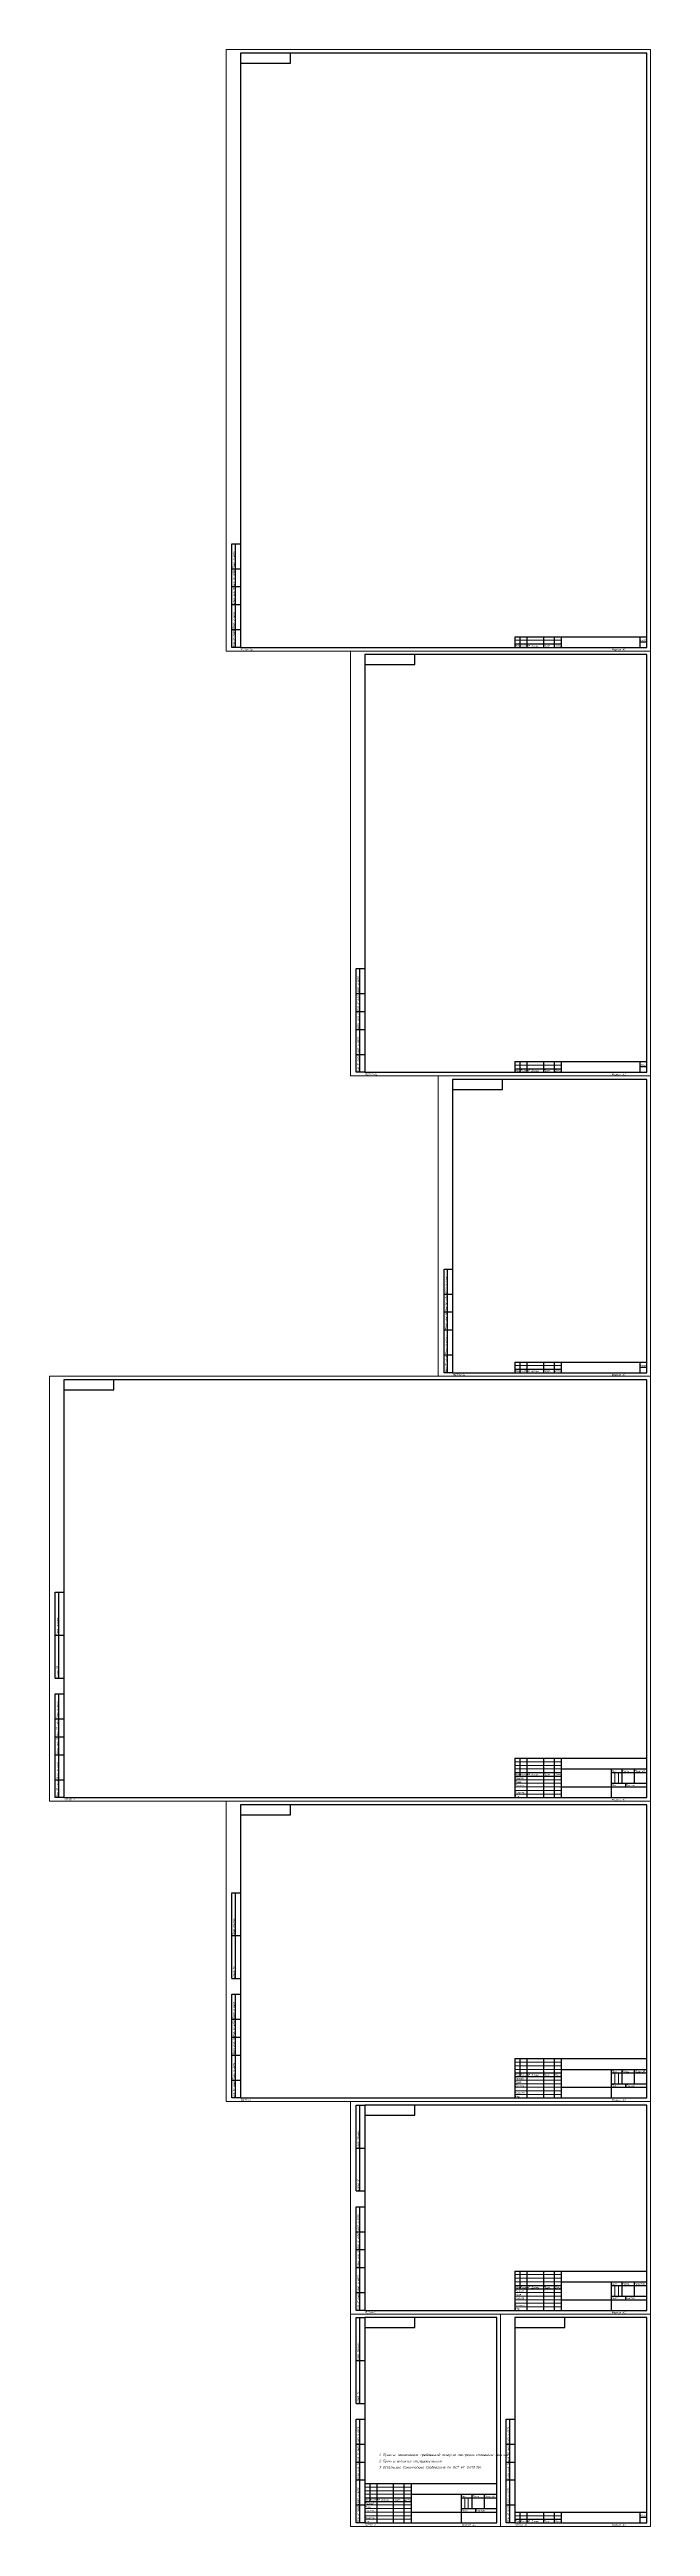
# Model space of a CAD drawing. Header units: millimetres. Extents: x 193 to 5157, y -4069 to 285.
# Drawn here: x 193 to 1034, y -3178 to 285 of the extents above; entities that cross this region are included whole.
import ezdxf
from ezdxf.enums import TextEntityAlignment as Align

# ---------------------------------------------------------------- set-up
doc = ezdxf.new("R2010")
doc.units = ezdxf.units.MM
doc.layers.add('4', color=4, linetype='Continuous', lineweight=15)
doc.layers.add('рамка', color=253, linetype='Continuous', lineweight=5)
doc.layers.add('Привязки', color=2, linetype='Continuous', lineweight=0, plot=False)
doc.styles.add('текст', font='isocpeui.ttf')

# ---------------------------------------------------------------- blocks, each defined once
blk = doc.blocks.new('*U66')
for p, q in [((8, 232), (8, 292)), ((8, 292), (20, 292)), ((13, 232), (13, 292)), ((20, 278), (90, 278)), ((90, 292), (90, 292)), ((90, 292), (90, 292)), ((90, 278), (90, 292)), ((90, 292), (90, 292)), ((90, 292), (90, 292)), ((90, 292), (90, 292)), ((8, 232), (20, 232)), ((8, 172), (8, 232)), ((13, 172), (13, 232)), ((8, 172), (20, 172)), ((8, 115), (8, 150)), ((8, 150), (20, 150)), ((13, 115), (13, 150)), ((8, 90), (8, 115)), ((8, 115), (20, 115)), ((13, 90), (13, 115)), ((8, 65), (8, 90)), ((8, 90), (20, 90)), ((13, 65), (13, 90)), ((8, 30), (8, 65)), ((8, 65), (20, 65)), ((13, 30), (13, 65)), ((20, 60), (205, 60)), ((20, 60), (20, 5)), ((20, 40), (85, 40)), ((20, 35), (85, 35)), ((27, 60), (27, 35)), ((37, 60), (37, 5)), ((60, 60), (60, 5)), ((75, 60), (75, 5)), ((85, 60), (85, 5)), ((85, 45), (205, 45)), ((155, 45), (155, 20)), ((155, 40), (205, 40)), ((170, 45), (170, 25)), ((187, 45), (187, 25)), ((205, 60), (205, 60)), ((205, 60), (205, 60)), ((8, 5), (8, 30)), ((8, 30), (20, 30)), ((20, 5), (8, 5)), ((13, 5), (13, 30)), ((85, 20), (205, 20)), ((155, 25), (205, 25)), ((155, 20), (155, 5)), ((175, 25), (175, 20))]:
    blk.add_line(p, q)
blk.add_lwpolyline([(20, 5), (205, 5), (205, 292), (20, 292)], close=True)
at = {"layer": '4'}
for p, q in [((20, 55), (85, 55)), ((20, 50), (85, 50)), ((20, 45), (85, 45)), ((160, 40), (160, 25)), ((165, 40), (165, 25)), ((20, 30), (85, 30)), ((20, 25), (85, 25)), ((20, 20), (85, 20)), ((20, 15), (85, 15)), ((20, 10), (85, 10))]:
    blk.add_line(p, q, dxfattribs=at)
at = {"layer": 'Привязки'}
blk.add_lwpolyline([(0, 0), (210, 0), (210, 297), (0, 297)], close=True, dxfattribs=at)
at = {"layer": 'рамка'}
blk.add_lwpolyline([(0, 297), (210, 297), (210, 0), (0, 0)], close=True, dxfattribs=at)
at = {"style": 'текст'}
for s, p in [('Перв. примен.', (12, 232.5)), ('Справ. №', (12, 172.5)), ('Подп. и дата', (12, 115.5)), ('Инв. № дубл.', (12, 90.5)), ('Взам. инв. №', (12, 65.5)), ('Подп. и дата', (12, 30.5)), ('Инв. № подл.', (12, 5.5))]:
    blk.add_text(s, height=2.5, rotation=90, dxfattribs=at).set_placement(p)
for s, height, p in [('Изм.', 2.5, (20.5, 36)), ('Лист', 2.5, (27.5, 36)), ('№ Докум.', 2.5, (37.5, 36)), ('Подп.', 2.5, (60.5, 36)), ('Дата', 2.5, (75.5, 36)), ('Лит.', 2.5, (155.5, 41)), ('Масса', 2.5, (170.5, 41)), ('Масштаб', 2.5, (187.5, 41)), ('Ф2.104-1а.', 0.005, (20, 5)), ('Утв.', 2.5, (20.5, 6)), ('Разраб.', 2.5, (20.5, 31)), ('Пров.', 2.5, (20.5, 26)), ('Н.контр.', 2.5, (20.5, 11)), ('Ф2.104-1.', 2.5, (20.5, 1)), ('Т.контр.', 2.5, (20.5, 21)), ('Лист', 2.5, (155.5, 21)), ('Формат', 2.5, (155.5, 1)), ('А4', 2.5, (170.5, 1)), ('Листов', 2.5, (175.5, 21)), ('А3', 0.0125, (209.8, 0)), ('А2', 0.00833, (209.9, 0)), ('А1', 0.00625, (209.9, 0)), ('А0', 0.005, (209.9, 0))]:
    blk.add_text(s, height=height, dxfattribs=at).set_placement(p)
for tag, p, height, rotation in [('ОБОЗНАЧЕНИЕ-ВЕРХ', (85, 286), 3.5, 180), ('ПРИМЕНЯЕМОСТЬ', (19, 232.5), 2.5, 90), ('СПРАВ№', (19, 172.5), 2.5, 90), ('ДАТАУЧЁТАДУБЛ', (19, 115.5), 2.5, 90), ('ИНВ№ДУБЛ', (19, 90.5), 2.5, 90), ('ВЗАМИНВ№', (19, 65.5), 2.5, 90), ('ДАТАУЧЁТА', (19, 30.5), 2.5, 90), ('ИНВ№ПОДЛ', (19, 5.5), 2.5, 90)]:
    blk.add_attdef(tag, p, '', height=height, rotation=rotation, dxfattribs=at)
for tag, p, height in [('27', (90, 292), 0.00000522), ('28', (90, 292), 0.00000522), ('29', (90, 292), 0.00000522), ('ИЗМ4', (20.5, 56), 2.5), ('ИЗМ3', (20.5, 51), 2.5), ('ИЗМ2', (20.5, 46), 2.5), ('ИЗМ1', (20.5, 41), 2.5), ('ЛИСТИЗМ4', (27.5, 56), 2.5), ('ЛИСТИЗМ3', (27.5, 51), 2.5), ('ЛИСТИЗМ2', (27.5, 46), 2.5), ('ЛИСТИЗМ1', (27.5, 41), 2.5), ('№ДОКУМИЗМ4', (37.5, 56), 2.5), ('№ДОКУМИЗМ3', (37.5, 51), 2.5), ('№ДОКУМИЗМ2', (37.5, 46), 2.5), ('№ДОКУМИЗМ1', (37.5, 41), 2.5), ('ПОДПИЗМ4', (60.5, 56), 2.5), ('ПОДПИЗМ3', (60.5, 51), 2.5), ('ПОДПИЗМ2', (60.5, 46), 2.5), ('ПОДПИЗМ1', (60.5, 41), 2.5), ('ДАТАИЗМ4', (75.5, 56), 2.5), ('ДАТАИЗМ3', (75.5, 51), 2.5), ('ДАТАИЗМ2', (75.5, 46), 2.5), ('ДАТАИЗМ1', (75.5, 41), 2.5), ('ОБОЗНАЧЕНИЕ', (90, 51), 5), ('10', (20.5, 16), 2.5), ('УТВ', (37.5, 6), 2.5), ('РАЗРАБ', (37.5, 31), 2.5), ('ПРОВ', (37.5, 26), 2.5), ('НКОНТР', (37.5, 11), 2.5), ('11', (37.5, 16), 2.5), ('ТКОНТР', (37.5, 21), 2.5), ('12', (60.5, 16), 2.5), ('ДАТАРАЗРАБ', (75.5, 31), 2.5), ('ДАТАПРОВ', (75.5, 26), 2.5), ('ДАТАТКОНТР', (75.5, 21), 2.5), ('ДАТАНКОНТР', (75.5, 11), 2.5), ('ДАТАУТВ', (75.5, 6), 2.5), ('13', (75.5, 16), 2.5), ('ЛИСТОВ', (190.5, 21), 2.5)]:
    blk.add_attdef(tag, p, '', height=height, dxfattribs=at)
for tag, height, p in [('НАИМЕНОВАНИЕ1', 5, (120, 36)), ('НАИМЕНОВАНИЕ2', 3.5, (120, 31)), ('НАИМЕНОВАНИЕ3', 3.5, (120, 26)), ('НАИМЕНОВАНИЕ4', 2.5, (120, 21)), ('МАТЕРИАЛ2', 2.5, (120, 11)), ('МАТЕРИАЛ3', 2.5, (120, 6)), ('МАТЕРИАЛ1', 2.5, (120, 16)), ('ПРЕДПРИЯТИЕ', 3.5, (180, 11)), ('ЛИСТ', 2.5, (170.5, 21)), ('МАССА', 3.5, (178.5, 31)), ('МАСШТАБ', 3.5, (196, 31))]:
    blk.add_attdef(tag, text='', height=height, dxfattribs=at).set_placement(p, align=Align.CENTER)
blk.add_attdef('30', text='', height=0.0000625, dxfattribs=at).set_placement((205, 60), align=Align.MIDDLE)
for tag, p in [('ЛИТЕРА', (157.5, 31)), ('ЛИТЕРА2', (162.5, 31)), ('ЛИТЕРА3', (167.5, 31))]:
    blk.add_attdef(tag, text='', height=2.5, dxfattribs=at).set_placement(p, align=Align.RIGHT)
for tag, p in [('ИНДЕКС', (157.5, 31)), ('ИНДЕКС2', (162.5, 31)), ('ИНДЕКС3', (167.5, 31))]:
    blk.add_attdef(tag, text='', height=2.5, dxfattribs=at).set_placement(p, align=Align.TOP_LEFT)
blk = doc.blocks.new('*U65')
for p, q in [((8, 232), (8, 292)), ((8, 292), (20, 292)), ((13, 232), (13, 292)), ((20, 278), (90, 278)), ((90, 292), (90, 292)), ((90, 292), (90, 292)), ((90, 278), (90, 292)), ((90, 292), (90, 292)), ((90, 292), (90, 292)), ((90, 292), (90, 292)), ((8, 232), (20, 232)), ((8, 172), (8, 232)), ((13, 172), (13, 232)), ((8, 172), (20, 172)), ((8, 115), (8, 150)), ((8, 150), (20, 150)), ((13, 115), (13, 150)), ((8, 90), (8, 115)), ((8, 115), (20, 115)), ((13, 90), (13, 115)), ((8, 65), (8, 90)), ((8, 90), (20, 90)), ((13, 65), (13, 90)), ((8, 30), (8, 65)), ((8, 65), (20, 65)), ((13, 30), (13, 65)), ((230, 60), (415, 60)), ((230, 60), (230, 5)), ((230, 40), (295, 40)), ((230, 35), (295, 35)), ((237, 60), (237, 35)), ((247, 60), (247, 5)), ((270, 60), (270, 5)), ((285, 60), (285, 5)), ((295, 60), (295, 5)), ((295, 45), (415, 45)), ((365, 45), (365, 20)), ((365, 40), (415, 40)), ((380, 45), (380, 25)), ((397, 45), (397, 25)), ((415, 60), (415, 60)), ((415, 60), (415, 60)), ((8, 5), (8, 30)), ((8, 30), (20, 30)), ((20, 5), (8, 5)), ((13, 5), (13, 30)), ((295, 20), (415, 20)), ((365, 25), (415, 25)), ((365, 20), (365, 5)), ((385, 25), (385, 20))]:
    blk.add_line(p, q)
blk.add_lwpolyline([(20, 5), (415, 5), (415, 292), (20, 292)], close=True)
at = {"layer": '4'}
for p, q in [((230, 55), (295, 55)), ((230, 50), (295, 50)), ((230, 45), (295, 45)), ((370, 40), (370, 25)), ((375, 40), (375, 25)), ((230, 30), (295, 30)), ((230, 25), (295, 25)), ((230, 20), (295, 20)), ((230, 15), (295, 15)), ((230, 10), (295, 10))]:
    blk.add_line(p, q, dxfattribs=at)
at = {"layer": 'Привязки'}
blk.add_lwpolyline([(0, 0), (420, 0), (420, 297), (0, 297)], close=True, dxfattribs=at)
at = {"layer": 'рамка'}
blk.add_lwpolyline([(0, 297), (420, 297), (420, 0), (0, 0)], close=True, dxfattribs=at)
at = {"style": 'текст'}
for s, p in [('Перв. примен.', (12, 232.5)), ('Справ. №', (12, 172.5)), ('Подп. и дата', (12, 115.5)), ('Инв. № дубл.', (12, 90.5)), ('Взам. инв. №', (12, 65.5)), ('Подп. и дата', (12, 30.5)), ('Инв. № подл.', (12, 5.5))]:
    blk.add_text(s, height=2.5, rotation=90, dxfattribs=at).set_placement(p)
for s, height, p in [('Изм.', 2.5, (230.5, 36)), ('Лист', 2.5, (237.5, 36)), ('№ Докум.', 2.5, (247.5, 36)), ('Подп.', 2.5, (270.5, 36)), ('Дата', 2.5, (285.5, 36)), ('Лит.', 2.5, (365.5, 41)), ('Масса', 2.5, (380.5, 41)), ('Масштаб', 2.5, (397.5, 41)), ('Ф2.104-1а.', 0.005, (20, 5)), ('Ф2.104-1.', 2.5, (20.5, 1)), ('Утв.', 2.5, (230.5, 6)), ('Разраб.', 2.5, (230.5, 31)), ('Пров.', 2.5, (230.5, 26)), ('Н.контр.', 2.5, (230.5, 11)), ('Т.контр.', 2.5, (230.5, 21)), ('Лист', 2.5, (365.5, 21)), ('Формат', 2.5, (365.5, 1)), ('А3', 2.5, (380.5, 1)), ('Листов', 2.5, (385.5, 21)), ('А4', 0.025, (419.6, 0)), ('А2', 0.00833, (419.9, 0)), ('А1', 0.00625, (419.9, 0)), ('А0', 0.005, (419.9, 0))]:
    blk.add_text(s, height=height, dxfattribs=at).set_placement(p)
for tag, p, height, rotation in [('ОБОЗНАЧЕНИЕ-ВЕРХ', (85, 286), 3.5, 180), ('ПРИМЕНЯЕМОСТЬ', (19, 232.5), 2.5, 90), ('СПРАВ№', (19, 172.5), 2.5, 90), ('ДАТАУЧЁТАДУБЛ', (19, 115.5), 2.5, 90), ('ИНВ№ДУБЛ', (19, 90.5), 2.5, 90), ('ВЗАМИНВ№', (19, 65.5), 2.5, 90), ('ДАТАУЧЁТА', (19, 30.5), 2.5, 90), ('ИНВ№ПОДЛ', (19, 5.5), 2.5, 90)]:
    blk.add_attdef(tag, p, '', height=height, rotation=rotation, dxfattribs=at)
for tag, p, height in [('27', (90, 292), 0.00000522), ('28', (90, 292), 0.00000522), ('29', (90, 292), 0.00000522), ('ИЗМ4', (230.5, 56), 2.5), ('ИЗМ3', (230.5, 51), 2.5), ('ИЗМ2', (230.5, 46), 2.5), ('ИЗМ1', (230.5, 41), 2.5), ('ЛИСТИЗМ4', (237.5, 56), 2.5), ('ЛИСТИЗМ3', (237.5, 51), 2.5), ('ЛИСТИЗМ2', (237.5, 46), 2.5), ('ЛИСТИЗМ1', (237.5, 41), 2.5), ('№ДОКУМИЗМ4', (247.5, 56), 2.5), ('№ДОКУМИЗМ3', (247.5, 51), 2.5), ('№ДОКУМИЗМ2', (247.5, 46), 2.5), ('№ДОКУМИЗМ1', (247.5, 41), 2.5), ('ПОДПИЗМ4', (270.5, 56), 2.5), ('ПОДПИЗМ3', (270.5, 51), 2.5), ('ПОДПИЗМ2', (270.5, 46), 2.5), ('ПОДПИЗМ1', (270.5, 41), 2.5), ('ДАТАИЗМ4', (285.5, 56), 2.5), ('ДАТАИЗМ3', (285.5, 51), 2.5), ('ДАТАИЗМ2', (285.5, 46), 2.5), ('ДАТАИЗМ1', (285.5, 41), 2.5), ('ОБОЗНАЧЕНИЕ', (300, 51), 5), ('10', (230.5, 16), 2.5), ('УТВ', (247.5, 6), 2.5), ('РАЗРАБ', (247.5, 31), 2.5), ('ПРОВ', (247.5, 26), 2.5), ('НКОНТР', (247.5, 11), 2.5), ('11', (247.5, 16), 2.5), ('ТКОНТР', (247.5, 21), 2.5), ('12', (270.5, 16), 2.5), ('ДАТАРАЗРАБ', (285.5, 31), 2.5), ('ДАТАПРОВ', (285.5, 26), 2.5), ('ДАТАТКОНТР', (285.5, 21), 2.5), ('ДАТАНКОНТР', (285.5, 11), 2.5), ('ДАТАУТВ', (285.5, 6), 2.5), ('13', (285.5, 16), 2.5), ('ЛИСТОВ', (400.5, 21), 2.5)]:
    blk.add_attdef(tag, p, '', height=height, dxfattribs=at)
for tag, height, p in [('НАИМЕНОВАНИЕ1', 5, (330, 36)), ('НАИМЕНОВАНИЕ2', 3.5, (330, 31)), ('НАИМЕНОВАНИЕ3', 3.5, (330, 26)), ('НАИМЕНОВАНИЕ4', 2.5, (330, 21)), ('МАТЕРИАЛ2', 2.5, (330, 11)), ('МАТЕРИАЛ3', 2.5, (330, 6)), ('МАТЕРИАЛ1', 2.5, (330, 16)), ('ПРЕДПРИЯТИЕ', 3.5, (390, 11)), ('ЛИСТ', 2.5, (380.5, 21)), ('МАССА', 3.5, (388.5, 31)), ('МАСШТАБ', 3.5, (406, 31))]:
    blk.add_attdef(tag, text='', height=height, dxfattribs=at).set_placement(p, align=Align.CENTER)
blk.add_attdef('30', text='', height=0.0000625, dxfattribs=at).set_placement((415, 60), align=Align.MIDDLE)
for tag, p in [('ЛИТЕРА', (367.5, 31)), ('ЛИТЕРА2', (372.5, 31)), ('ЛИТЕРА3', (377.5, 31))]:
    blk.add_attdef(tag, text='', height=2.5, dxfattribs=at).set_placement(p, align=Align.RIGHT)
for tag, p in [('ИНДЕКС', (367.5, 31)), ('ИНДЕКС2', (372.5, 31)), ('ИНДЕКС3', (377.5, 31))]:
    blk.add_attdef(tag, text='', height=2.5, dxfattribs=at).set_placement(p, align=Align.TOP_LEFT)
blk = doc.blocks.new('*U64')
for p, q in [((20, 401), (90, 401)), ((90, 415), (90, 415)), ((90, 415), (90, 415)), ((90, 401), (90, 415)), ((90, 415), (90, 415)), ((90, 415), (90, 415)), ((90, 415), (90, 415)), ((8, 232), (8, 292)), ((8, 292), (20, 292)), ((13, 232), (13, 292)), ((8, 232), (20, 232)), ((8, 172), (8, 232)), ((13, 172), (13, 232)), ((8, 172), (20, 172)), ((8, 115), (8, 150)), ((8, 150), (20, 150)), ((13, 115), (13, 150)), ((8, 90), (8, 115)), ((8, 115), (20, 115)), ((13, 90), (13, 115)), ((8, 65), (8, 90)), ((8, 90), (20, 90)), ((13, 65), (13, 90)), ((8, 30), (8, 65)), ((8, 65), (20, 65)), ((13, 30), (13, 65)), ((404, 60), (589, 60)), ((404, 60), (404, 5)), ((404, 40), (469, 40)), ((404, 35), (469, 35)), ((411, 60), (411, 35)), ((421, 60), (421, 5)), ((444, 60), (444, 5)), ((459, 60), (459, 5)), ((469, 60), (469, 5)), ((469, 45), (589, 45)), ((539, 45), (539, 20)), ((539, 40), (589, 40)), ((554, 45), (554, 25)), ((571, 45), (571, 25)), ((589, 60), (589, 60)), ((589, 60), (589, 60)), ((8, 5), (8, 30)), ((8, 30), (20, 30)), ((20, 5), (8, 5)), ((13, 5), (13, 30)), ((469, 20), (589, 20)), ((539, 25), (589, 25)), ((539, 20), (539, 5)), ((559, 25), (559, 20))]:
    blk.add_line(p, q)
blk.add_lwpolyline([(20, 5), (589, 5), (589, 415), (20, 415)], close=True)
at = {"layer": '4'}
for p, q in [((404, 55), (469, 55)), ((404, 50), (469, 50)), ((404, 45), (469, 45)), ((544, 40), (544, 25)), ((549, 40), (549, 25)), ((404, 30), (469, 30)), ((404, 25), (469, 25)), ((404, 20), (469, 20)), ((404, 15), (469, 15)), ((404, 10), (469, 10))]:
    blk.add_line(p, q, dxfattribs=at)
at = {"layer": 'Привязки'}
blk.add_lwpolyline([(0, 0), (594, 0), (594, 420), (0, 420)], close=True, dxfattribs=at)
at = {"layer": 'рамка'}
blk.add_lwpolyline([(0, 420), (594, 420), (594, 0), (0, 0)], close=True, dxfattribs=at)
at = {"style": 'текст'}
for s, p in [('Перв. примен.', (12, 232.5)), ('Справ. №', (12, 172.5)), ('Подп. и дата', (12, 115.5)), ('Инв. № дубл.', (12, 90.5)), ('Взам. инв. №', (12, 65.5)), ('Подп. и дата', (12, 30.5)), ('Инв. № подл.', (12, 5.5))]:
    blk.add_text(s, height=2.5, rotation=90, dxfattribs=at).set_placement(p)
for s, height, p in [('Изм.', 2.5, (404.5, 36)), ('Лист', 2.5, (411.5, 36)), ('№ Докум.', 2.5, (421.5, 36)), ('Подп.', 2.5, (444.5, 36)), ('Дата', 2.5, (459.5, 36)), ('Лит.', 2.5, (539.5, 41)), ('Масса', 2.5, (554.5, 41)), ('Масштаб', 2.5, (571.5, 41)), ('Ф2.104-1а.', 0.005, (20, 5)), ('Ф2.104-1.', 2.5, (20.5, 1)), ('Утв.', 2.5, (404.5, 6)), ('Разраб.', 2.5, (404.5, 31)), ('Пров.', 2.5, (404.5, 26)), ('Н.контр.', 2.5, (404.5, 11)), ('Т.контр.', 2.5, (404.5, 21)), ('Лист', 2.5, (539.5, 21)), ('Формат', 2.5, (539.5, 1)), ('А2', 2.5, (554.5, 1)), ('Листов', 2.5, (559.5, 21)), ('А4', 0.025, (593.6, 0)), ('А3', 0.0125, (593.8, 0)), ('А1', 0.00625, (593.9, 0)), ('А0', 0.005, (593.9, 0))]:
    blk.add_text(s, height=height, dxfattribs=at).set_placement(p)
for tag, p, height, rotation in [('ОБОЗНАЧЕНИЕ-ВЕРХ', (85, 409), 3.5, 180), ('ПРИМЕНЯЕМОСТЬ', (19, 232.5), 2.5, 90), ('СПРАВ№', (19, 172.5), 2.5, 90), ('ДАТАУЧЁТАДУБЛ', (19, 115.5), 2.5, 90), ('ИНВ№ДУБЛ', (19, 90.5), 2.5, 90), ('ВЗАМИНВ№', (19, 65.5), 2.5, 90), ('ДАТАУЧЁТА', (19, 30.5), 2.5, 90), ('ИНВ№ПОДЛ', (19, 5.5), 2.5, 90)]:
    blk.add_attdef(tag, p, '', height=height, rotation=rotation, dxfattribs=at)
for tag, p, height in [('27', (90, 415), 0.00000522), ('28', (90, 415), 0.00000522), ('29', (90, 415), 0.00000522), ('ИЗМ4', (404.5, 56), 2.5), ('ИЗМ3', (404.5, 51), 2.5), ('ИЗМ2', (404.5, 46), 2.5), ('ИЗМ1', (404.5, 41), 2.5), ('ЛИСТИЗМ4', (411.5, 56), 2.5), ('ЛИСТИЗМ3', (411.5, 51), 2.5), ('ЛИСТИЗМ2', (411.5, 46), 2.5), ('ЛИСТИЗМ1', (411.5, 41), 2.5), ('№ДОКУМИЗМ4', (421.5, 56), 2.5), ('№ДОКУМИЗМ3', (421.5, 51), 2.5), ('№ДОКУМИЗМ2', (421.5, 46), 2.5), ('№ДОКУМИЗМ1', (421.5, 41), 2.5), ('ПОДПИЗМ4', (444.5, 56), 2.5), ('ПОДПИЗМ3', (444.5, 51), 2.5), ('ПОДПИЗМ2', (444.5, 46), 2.5), ('ПОДПИЗМ1', (444.5, 41), 2.5), ('ДАТАИЗМ4', (459.5, 56), 2.5), ('ДАТАИЗМ3', (459.5, 51), 2.5), ('ДАТАИЗМ2', (459.5, 46), 2.5), ('ДАТАИЗМ1', (459.5, 41), 2.5), ('ОБОЗНАЧЕНИЕ', (474, 51), 5), ('10', (404.5, 16), 2.5), ('УТВ', (421.5, 6), 2.5), ('РАЗРАБ', (421.5, 31), 2.5), ('ПРОВ', (421.5, 26), 2.5), ('НКОНТР', (421.5, 11), 2.5), ('11', (421.5, 16), 2.5), ('ТКОНТР', (421.5, 21), 2.5), ('12', (444.5, 16), 2.5), ('ДАТАРАЗРАБ', (459.5, 31), 2.5), ('ДАТАПРОВ', (459.5, 26), 2.5), ('ДАТАТКОНТР', (459.5, 21), 2.5), ('ДАТАНКОНТР', (459.5, 11), 2.5), ('ДАТАУТВ', (459.5, 6), 2.5), ('13', (459.5, 16), 2.5), ('ЛИСТОВ', (574.5, 21), 2.5)]:
    blk.add_attdef(tag, p, '', height=height, dxfattribs=at)
for tag, height, p in [('НАИМЕНОВАНИЕ1', 5, (504, 36)), ('НАИМЕНОВАНИЕ2', 3.5, (504, 31)), ('НАИМЕНОВАНИЕ3', 3.5, (504, 26)), ('НАИМЕНОВАНИЕ4', 2.5, (504, 21)), ('МАТЕРИАЛ2', 2.5, (504, 11)), ('МАТЕРИАЛ3', 2.5, (504, 6)), ('МАТЕРИАЛ1', 2.5, (504, 16)), ('ПРЕДПРИЯТИЕ', 3.5, (564, 11)), ('ЛИСТ', 2.5, (554.5, 21)), ('МАССА', 3.5, (562.5, 31)), ('МАСШТАБ', 3.5, (580, 31))]:
    blk.add_attdef(tag, text='', height=height, dxfattribs=at).set_placement(p, align=Align.CENTER)
blk.add_attdef('30', text='', height=0.0000625, dxfattribs=at).set_placement((589, 60), align=Align.MIDDLE)
for tag, p in [('ЛИТЕРА', (541.5, 31)), ('ЛИТЕРА2', (546.5, 31)), ('ЛИТЕРА3', (551.5, 31))]:
    blk.add_attdef(tag, text='', height=2.5, dxfattribs=at).set_placement(p, align=Align.RIGHT)
for tag, p in [('ИНДЕКС', (541.5, 31)), ('ИНДЕКС2', (546.5, 31)), ('ИНДЕКС3', (551.5, 31))]:
    blk.add_attdef(tag, text='', height=2.5, dxfattribs=at).set_placement(p, align=Align.TOP_LEFT)
blk = doc.blocks.new('*U63')
for p, q in [((90, 589), (90, 589)), ((90, 589), (90, 589)), ((90, 575), (90, 589)), ((90, 589), (90, 589)), ((90, 589), (90, 589)), ((90, 589), (90, 589)), ((20, 575), (90, 575)), ((8, 232), (8, 292)), ((8, 292), (20, 292)), ((13, 232), (13, 292)), ((8, 232), (20, 232)), ((8, 172), (8, 232)), ((13, 172), (13, 232)), ((8, 172), (20, 172)), ((8, 115), (8, 150)), ((8, 150), (20, 150)), ((13, 115), (13, 150)), ((8, 90), (8, 115)), ((8, 115), (20, 115)), ((13, 90), (13, 115)), ((8, 65), (8, 90)), ((8, 90), (20, 90)), ((13, 65), (13, 90)), ((8, 30), (8, 65)), ((8, 65), (20, 65)), ((13, 30), (13, 65)), ((651, 60), (836, 60)), ((651, 60), (651, 5)), ((651, 40), (716, 40)), ((651, 35), (716, 35)), ((658, 60), (658, 35)), ((668, 60), (668, 5)), ((691, 60), (691, 5)), ((706, 60), (706, 5)), ((716, 60), (716, 5)), ((716, 45), (836, 45)), ((786, 45), (786, 20)), ((786, 40), (836, 40)), ((801, 45), (801, 25)), ((818, 45), (818, 25)), ((836, 60), (836, 60)), ((836, 60), (836, 60)), ((8, 5), (8, 30)), ((8, 30), (20, 30)), ((20, 5), (8, 5)), ((13, 5), (13, 30)), ((716, 20), (836, 20)), ((786, 25), (836, 25)), ((786, 20), (786, 5)), ((806, 25), (806, 20))]:
    blk.add_line(p, q)
blk.add_lwpolyline([(20, 5), (836, 5), (836, 589), (20, 589)], close=True)
at = {"layer": '4'}
for p, q in [((651, 55), (716, 55)), ((651, 50), (716, 50)), ((651, 45), (716, 45)), ((791, 40), (791, 25)), ((796, 40), (796, 25)), ((651, 30), (716, 30)), ((651, 25), (716, 25)), ((651, 20), (716, 20)), ((651, 15), (716, 15)), ((651, 10), (716, 10))]:
    blk.add_line(p, q, dxfattribs=at)
at = {"layer": 'Привязки'}
blk.add_lwpolyline([(0, 0), (841, 0), (841, 594), (0, 594)], close=True, dxfattribs=at)
at = {"layer": 'рамка'}
blk.add_lwpolyline([(0, 594), (841, 594), (841, 0), (0, 0)], close=True, dxfattribs=at)
at = {"style": 'текст'}
for s, p in [('Перв. примен.', (12, 232.5)), ('Справ. №', (12, 172.5)), ('Подп. и дата', (12, 115.5)), ('Инв. № дубл.', (12, 90.5)), ('Взам. инв. №', (12, 65.5)), ('Подп. и дата', (12, 30.5)), ('Инв. № подл.', (12, 5.5))]:
    blk.add_text(s, height=2.5, rotation=90, dxfattribs=at).set_placement(p)
for s, height, p in [('Изм.', 2.5, (651.5, 36)), ('Лист', 2.5, (658.5, 36)), ('№ Докум.', 2.5, (668.5, 36)), ('Подп.', 2.5, (691.5, 36)), ('Дата', 2.5, (706.5, 36)), ('Лит.', 2.5, (786.5, 41)), ('Масса', 2.5, (801.5, 41)), ('Масштаб', 2.5, (818.5, 41)), ('Ф2.104-1а.', 0.005, (20, 5)), ('Ф2.104-1.', 2.5, (20.5, 1)), ('Утв.', 2.5, (651.5, 6)), ('Разраб.', 2.5, (651.5, 31)), ('Пров.', 2.5, (651.5, 26)), ('Н.контр.', 2.5, (651.5, 11)), ('Т.контр.', 2.5, (651.5, 21)), ('Лист', 2.5, (786.5, 21)), ('Формат', 2.5, (786.5, 1)), ('А1', 2.5, (801.5, 1)), ('Листов', 2.5, (806.5, 21)), ('А4', 0.025, (840.6, 0)), ('А3', 0.0125, (840.8, 0)), ('А2', 0.00833, (840.9, 0)), ('А0', 0.005, (840.9, 0))]:
    blk.add_text(s, height=height, dxfattribs=at).set_placement(p)
for tag, p, height in [('27', (90, 589), 0.00000522), ('28', (90, 589), 0.00000522), ('29', (90, 589), 0.00000522), ('ИЗМ4', (651.5, 56), 2.5), ('ИЗМ3', (651.5, 51), 2.5), ('ИЗМ2', (651.5, 46), 2.5), ('ИЗМ1', (651.5, 41), 2.5), ('ЛИСТИЗМ4', (658.5, 56), 2.5), ('ЛИСТИЗМ3', (658.5, 51), 2.5), ('ЛИСТИЗМ2', (658.5, 46), 2.5), ('ЛИСТИЗМ1', (658.5, 41), 2.5), ('№ДОКУМИЗМ4', (668.5, 56), 2.5), ('№ДОКУМИЗМ3', (668.5, 51), 2.5), ('№ДОКУМИЗМ2', (668.5, 46), 2.5), ('№ДОКУМИЗМ1', (668.5, 41), 2.5), ('ПОДПИЗМ4', (691.5, 56), 2.5), ('ПОДПИЗМ3', (691.5, 51), 2.5), ('ПОДПИЗМ2', (691.5, 46), 2.5), ('ПОДПИЗМ1', (691.5, 41), 2.5), ('ДАТАИЗМ4', (706.5, 56), 2.5), ('ДАТАИЗМ3', (706.5, 51), 2.5), ('ДАТАИЗМ2', (706.5, 46), 2.5), ('ДАТАИЗМ1', (706.5, 41), 2.5), ('ОБОЗНАЧЕНИЕ', (721, 51), 5), ('10', (651.5, 16), 2.5), ('УТВ', (668.5, 6), 2.5), ('РАЗРАБ', (668.5, 31), 2.5), ('ПРОВ', (668.5, 26), 2.5), ('НКОНТР', (668.5, 11), 2.5), ('11', (668.5, 16), 2.5), ('ТКОНТР', (668.5, 21), 2.5), ('12', (691.5, 16), 2.5), ('ДАТАРАЗРАБ', (706.5, 31), 2.5), ('ДАТАПРОВ', (706.5, 26), 2.5), ('ДАТАТКОНТР', (706.5, 21), 2.5), ('ДАТАНКОНТР', (706.5, 11), 2.5), ('ДАТАУТВ', (706.5, 6), 2.5), ('13', (706.5, 16), 2.5), ('ЛИСТОВ', (821.5, 21), 2.5)]:
    blk.add_attdef(tag, p, '', height=height, dxfattribs=at)
for tag, p, height, rotation in [('ОБОЗНАЧЕНИЕ-ВЕРХ', (85, 583), 3.5, 180), ('ПРИМЕНЯЕМОСТЬ', (19, 232.5), 2.5, 90), ('СПРАВ№', (19, 172.5), 2.5, 90), ('ДАТАУЧЁТАДУБЛ', (19, 115.5), 2.5, 90), ('ИНВ№ДУБЛ', (19, 90.5), 2.5, 90), ('ВЗАМИНВ№', (19, 65.5), 2.5, 90), ('ДАТАУЧЁТА', (19, 30.5), 2.5, 90), ('ИНВ№ПОДЛ', (19, 5.5), 2.5, 90)]:
    blk.add_attdef(tag, p, '', height=height, rotation=rotation, dxfattribs=at)
for tag, height, p in [('НАИМЕНОВАНИЕ1', 5, (751, 36)), ('НАИМЕНОВАНИЕ2', 3.5, (751, 31)), ('НАИМЕНОВАНИЕ3', 3.5, (751, 26)), ('НАИМЕНОВАНИЕ4', 2.5, (751, 21)), ('МАТЕРИАЛ2', 2.5, (751, 11)), ('МАТЕРИАЛ3', 2.5, (751, 6)), ('МАТЕРИАЛ1', 2.5, (751, 16)), ('ПРЕДПРИЯТИЕ', 3.5, (811, 11)), ('ЛИСТ', 2.5, (801.5, 21)), ('МАССА', 3.5, (809.5, 31)), ('МАСШТАБ', 3.5, (827, 31))]:
    blk.add_attdef(tag, text='', height=height, dxfattribs=at).set_placement(p, align=Align.CENTER)
blk.add_attdef('30', text='', height=0.0000625, dxfattribs=at).set_placement((836, 60), align=Align.MIDDLE)
for tag, p in [('ЛИТЕРА', (788.5, 31)), ('ЛИТЕРА2', (793.5, 31)), ('ЛИТЕРА3', (798.5, 31))]:
    blk.add_attdef(tag, text='', height=2.5, dxfattribs=at).set_placement(p, align=Align.RIGHT)
for tag, p in [('ИНДЕКС', (788.5, 31)), ('ИНДЕКС2', (793.5, 31)), ('ИНДЕКС3', (798.5, 31))]:
    blk.add_attdef(tag, text='', height=2.5, dxfattribs=at).set_placement(p, align=Align.TOP_LEFT)
blk = doc.blocks.new('*U62')
for p, q in [((20, 278), (90, 278)), ((90, 292), (90, 292)), ((90, 292), (90, 292)), ((90, 278), (90, 292)), ((90, 292), (90, 292)), ((90, 292), (90, 292)), ((90, 292), (90, 292)), ((8, 115), (8, 150)), ((8, 150), (20, 150)), ((13, 115), (13, 150)), ((20, 172), (20, 172)), ((20, 172), (20, 172)), ((20, 172), (20, 172)), ((20, 172), (20, 172)), ((20, 172), (20, 172)), ((20, 172), (20, 172)), ((20, 172), (20, 172)), ((8, 90), (8, 115)), ((8, 115), (20, 115)), ((13, 90), (13, 115)), ((8, 65), (8, 90)), ((8, 90), (20, 90)), ((13, 65), (13, 90)), ((8, 30), (8, 65)), ((8, 65), (20, 65)), ((13, 30), (13, 65)), ((8, 5), (8, 30)), ((8, 30), (20, 30)), ((20, 5), (8, 5)), ((13, 5), (13, 30)), ((20, 20), (205, 20)), ((20, 20), (20, 5)), ((20, 10), (85, 10)), ((20, 5), (85, 5)), ((27, 20), (27, 5)), ((37, 20), (37, 5)), ((60, 20), (60, 5)), ((75, 20), (75, 5)), ((85, 20), (85, 5)), ((195, 20), (195, 5)), ((195, 13), (205, 13)), ((205, 20), (205, 20)), ((205, 20), (205, 20)), ((205, 5), (205, 5)), ((205, 5), (205, 5)), ((205, 5), (205, 5)), ((205, 5), (205, 5)), ((205, 5), (205, 5)), ((205, 5), (205, 5)), ((205, 5), (205, 5))]:
    blk.add_line(p, q)
blk.add_lwpolyline([(20, 5), (205, 5), (205, 292), (20, 292)], close=True)
at = {"layer": '4'}
for p, q in [((20, 15), (85, 15)), ((205, 5), (205, 5)), ((205, 5), (205, 5)), ((205, 5), (205, 5)), ((205, 5), (205, 5)), ((205, 5), (205, 5)), ((205, 5), (205, 5)), ((205, 5), (205, 5)), ((205, 5), (205, 5)), ((205, 5), (205, 5))]:
    blk.add_line(p, q, dxfattribs=at)
at = {"layer": 'Привязки'}
blk.add_lwpolyline([(0, 0), (210, 0), (210, 297), (0, 297)], close=True, dxfattribs=at)
at = {"layer": 'рамка'}
blk.add_lwpolyline([(0, 297), (210, 297), (210, 0), (0, 0)], close=True, dxfattribs=at)
at = {"style": 'текст'}
for s, height, p in [('Справ. №', 0.0000208, (20, 172)), ('Перв. примен.', 0.0000208, (20, 172)), ('Подп. и дата', 2.5, (12, 115.5)), ('Инв. № дубл.', 2.5, (12, 90.5)), ('Взам. инв. №', 2.5, (12, 65.5)), ('Подп. и дата', 2.5, (12, 30.5)), ('Инв. № подл.', 2.5, (12, 5.5))]:
    blk.add_text(s, height=height, rotation=90, dxfattribs=at).set_placement(p)
for s, height, p in [('Ф2.104-1.', 0.005, (20, 5)), ('Изм.', 2.5, (20.5, 6)), ('Ф2.104-1а.', 2.5, (20.5, 1)), ('Лист', 2.5, (27.5, 6)), ('№ Докум.', 2.5, (37.5, 6)), ('Подп.', 2.5, (60.5, 6)), ('Дата', 2.5, (75.5, 6)), ('Формат', 2.5, (155.5, 1)), ('А4', 2.5, (170.5, 1)), ('Лист', 2.5, (195.5, 14)), ('Разраб.', 0.0000135, (205, 5)), ('Пров.', 0.0000135, (205, 5)), ('Т.контр.', 0.0000135, (205, 5)), ('Н.контр.', 0.0000135, (205, 5)), ('Утв.', 0.0000135, (205, 5)), ('Лит.', 0.0000135, (205, 5)), ('Масса', 0.0000135, (205, 5)), ('Масштаб', 0.0000135, (205, 5)), ('Листов', 0.0000135, (205, 5)), ('А3', 0.0125, (209.8, 0)), ('А2', 0.00833, (209.9, 0)), ('А1', 0.00625, (209.9, 0)), ('А0', 0.005, (209.9, 0))]:
    blk.add_text(s, height=height, dxfattribs=at).set_placement(p)
for tag, p, height, rotation in [('ОБОЗНАЧЕНИЕ-ВЕРХ', (85, 286), 3.5, 180), ('ДАТАУЧЁТАДУБЛ', (19, 115.5), 2.5, 90), ('ПРИМЕНЯЕМОСТЬ', (20, 172), 0.0000208, 90), ('СПРАВ№', (20, 172), 0.0000208, 90), ('ИНВ№ДУБЛ', (19, 90.5), 2.5, 90), ('ВЗАМИНВ№', (19, 65.5), 2.5, 90), ('ДАТАУЧЁТА', (19, 30.5), 2.5, 90), ('ИНВ№ПОДЛ', (19, 5.5), 2.5, 90)]:
    blk.add_attdef(tag, p, '', height=height, rotation=rotation, dxfattribs=at)
for tag, p, height in [('27', (90, 292), 0.00000522), ('28', (90, 292), 0.00000522), ('29', (90, 292), 0.00000522), ('ИЗМ2', (20.5, 16), 2.5), ('ИЗМ1', (20.5, 11), 2.5), ('ЛИСТИЗМ2', (27.5, 16), 2.5), ('ЛИСТИЗМ1', (27.5, 11), 2.5), ('№ДОКУМИЗМ2', (37.5, 16), 2.5), ('№ДОКУМИЗМ1', (37.5, 11), 2.5), ('ПОДПИЗМ2', (60.5, 16), 2.5), ('ПОДПИЗМ1', (60.5, 11), 2.5), ('ДАТАИЗМ2', (75.5, 16), 2.5), ('ДАТАИЗМ1', (75.5, 11), 2.5), ('ОБОЗНАЧЕНИЕ', (90, 11), 5), ('РАЗРАБ', (205, 5), 0.0000135), ('ЛИСТОВ', (205, 5), 0.0000135), ('ПРОВ', (205, 5), 0.0000135), ('ТКОНТР', (205, 5), 0.0000135), ('НКОНТР', (205, 5), 0.0000135), ('УТВ', (205, 5), 0.0000135), ('10', (205, 5), 0.0000135), ('11', (205, 5), 0.0000135), ('12', (205, 5), 0.0000135), ('13', (205, 5), 0.0000135), ('ИЗМ3', (205, 5), 0.0000135), ('ЛИСТИЗМ3', (205, 5), 0.0000135), ('№ДОКУМИЗМ3', (205, 5), 0.0000135), ('ПОДПИЗМ3', (205, 5), 0.0000135), ('ДАТАИЗМ3', (205, 5), 0.0000135), ('ИЗМ4', (205, 5), 0.0000135), ('ЛИСТИЗМ4', (205, 5), 0.0000135), ('№ДОКУМИЗМ4', (205, 5), 0.0000135), ('ПОДПИЗМ4', (205, 5), 0.0000135), ('ДАТАИЗМ4', (205, 5), 0.0000135), ('ДАТАРАЗРАБ', (205, 5), 0.0000135), ('ДАТАПРОВ', (205, 5), 0.0000135), ('ДАТАТКОНТР', (205, 5), 0.0000135), ('ДАТАНКОНТР', (205, 5), 0.0000135), ('ДАТАУТВ', (205, 5), 0.0000135)]:
    blk.add_attdef(tag, p, '', height=height, dxfattribs=at)
for tag, height, p in [('ЛИСТ', 2.5, (200, 9)), ('НАИМЕНОВАНИЕ1', 0.000027, (205, 5)), ('НАИМЕНОВАНИЕ2', 0.0000189, (205, 5)), ('НАИМЕНОВАНИЕ3', 0.0000189, (205, 5)), ('НАИМЕНОВАНИЕ4', 0.0000135, (205, 5)), ('МАССА', 0.0000189, (205, 5)), ('МАСШТАБ', 0.0000189, (205, 5)), ('МАТЕРИАЛ1', 0.0000135, (205, 5)), ('МАТЕРИАЛ2', 0.0000135, (205, 5)), ('МАТЕРИАЛ3', 0.0000135, (205, 5)), ('ПРЕДПРИЯТИЕ', 0.0000189, (205, 5))]:
    blk.add_attdef(tag, text='', height=height, dxfattribs=at).set_placement(p, align=Align.CENTER)
blk.add_attdef('30', text='', height=0.0000625, dxfattribs=at).set_placement((205, 20), align=Align.MIDDLE)
for tag in ['ЛИТЕРА', 'ЛИТЕРА2', 'ЛИТЕРА3']:
    blk.add_attdef(tag, text='', height=0.0000135, dxfattribs=at).set_placement((205, 5), align=Align.RIGHT)
for tag in ['ИНДЕКС', 'ИНДЕКС2', 'ИНДЕКС3']:
    blk.add_attdef(tag, text='', height=0.0000135, dxfattribs=at).set_placement((205, 5), align=Align.TOP_LEFT)
blk = doc.blocks.new('*U61')
for p, q in [((20, 401), (90, 401)), ((90, 415), (90, 415)), ((90, 415), (90, 415)), ((90, 401), (90, 415)), ((90, 415), (90, 415)), ((90, 415), (90, 415)), ((90, 415), (90, 415)), ((8, 115), (8, 150)), ((8, 150), (20, 150)), ((13, 115), (13, 150)), ((20, 172), (20, 172)), ((20, 172), (20, 172)), ((20, 172), (20, 172)), ((20, 172), (20, 172)), ((20, 172), (20, 172)), ((20, 172), (20, 172)), ((20, 172), (20, 172)), ((8, 90), (8, 115)), ((8, 115), (20, 115)), ((13, 90), (13, 115)), ((8, 65), (8, 90)), ((8, 90), (20, 90)), ((13, 65), (13, 90)), ((8, 30), (8, 65)), ((8, 65), (20, 65)), ((13, 30), (13, 65)), ((8, 5), (8, 30)), ((8, 30), (20, 30)), ((20, 5), (8, 5)), ((13, 5), (13, 30)), ((107, 20), (292, 20)), ((107, 20), (107, 5)), ((107, 10), (172, 10)), ((107, 5), (172, 5)), ((114, 20), (114, 5)), ((124, 20), (124, 5)), ((147, 20), (147, 5)), ((162, 20), (162, 5)), ((172, 20), (172, 5)), ((282, 20), (282, 5)), ((282, 13), (292, 13)), ((292, 20), (292, 20)), ((292, 20), (292, 20)), ((292, 5), (292, 5)), ((292, 5), (292, 5)), ((292, 5), (292, 5)), ((292, 5), (292, 5)), ((292, 5), (292, 5)), ((292, 5), (292, 5)), ((292, 5), (292, 5))]:
    blk.add_line(p, q)
blk.add_lwpolyline([(20, 5), (292, 5), (292, 415), (20, 415)], close=True)
at = {"layer": '4'}
for p, q in [((107, 15), (172, 15)), ((292, 5), (292, 5)), ((292, 5), (292, 5)), ((292, 5), (292, 5)), ((292, 5), (292, 5)), ((292, 5), (292, 5)), ((292, 5), (292, 5)), ((292, 5), (292, 5)), ((292, 5), (292, 5)), ((292, 5), (292, 5))]:
    blk.add_line(p, q, dxfattribs=at)
at = {"layer": 'Привязки'}
blk.add_lwpolyline([(0, 0), (297, 0), (297, 420), (0, 420)], close=True, dxfattribs=at)
at = {"layer": 'рамка'}
blk.add_lwpolyline([(0, 420), (297, 420), (297, 0), (0, 0)], close=True, dxfattribs=at)
at = {"style": 'текст'}
for s, height, p in [('Справ. №', 0.0000208, (20, 172)), ('Перв. примен.', 0.0000208, (20, 172)), ('Подп. и дата', 2.5, (12, 115.5)), ('Инв. № дубл.', 2.5, (12, 90.5)), ('Взам. инв. №', 2.5, (12, 65.5)), ('Подп. и дата', 2.5, (12, 30.5)), ('Инв. № подл.', 2.5, (12, 5.5))]:
    blk.add_text(s, height=height, rotation=90, dxfattribs=at).set_placement(p)
for s, height, p in [('Ф2.104-1.', 0.005, (20, 5)), ('Ф2.104-1а.', 2.5, (20.5, 1)), ('Изм.', 2.5, (107.5, 6)), ('Лист', 2.5, (114.5, 6)), ('№ Докум.', 2.5, (124.5, 6)), ('Подп.', 2.5, (147.5, 6)), ('Дата', 2.5, (162.5, 6)), ('Формат', 2.5, (242.5, 1)), ('А3', 2.5, (257.5, 1)), ('Лист', 2.5, (282.5, 14)), ('Разраб.', 0.0000135, (292, 5)), ('Пров.', 0.0000135, (292, 5)), ('Т.контр.', 0.0000135, (292, 5)), ('Н.контр.', 0.0000135, (292, 5)), ('Утв.', 0.0000135, (292, 5)), ('Лит.', 0.0000135, (292, 5)), ('Масса', 0.0000135, (292, 5)), ('Масштаб', 0.0000135, (292, 5)), ('Листов', 0.0000135, (292, 5)), ('А4', 0.025, (296.6, 0)), ('А2', 0.00833, (296.9, 0)), ('А1', 0.00625, (296.9, 0)), ('А0', 0.005, (296.9, 0))]:
    blk.add_text(s, height=height, dxfattribs=at).set_placement(p)
for tag, p, height, rotation in [('ОБОЗНАЧЕНИЕ-ВЕРХ', (85, 409), 3.5, 180), ('ДАТАУЧЁТАДУБЛ', (19, 115.5), 2.5, 90), ('ПРИМЕНЯЕМОСТЬ', (20, 172), 0.0000208, 90), ('СПРАВ№', (20, 172), 0.0000208, 90), ('ИНВ№ДУБЛ', (19, 90.5), 2.5, 90), ('ВЗАМИНВ№', (19, 65.5), 2.5, 90), ('ДАТАУЧЁТА', (19, 30.5), 2.5, 90), ('ИНВ№ПОДЛ', (19, 5.5), 2.5, 90)]:
    blk.add_attdef(tag, p, '', height=height, rotation=rotation, dxfattribs=at)
for tag, p, height in [('27', (90, 415), 0.00000522), ('28', (90, 415), 0.00000522), ('29', (90, 415), 0.00000522), ('ИЗМ2', (107.5, 16), 2.5), ('ИЗМ1', (107.5, 11), 2.5), ('ЛИСТИЗМ2', (114.5, 16), 2.5), ('ЛИСТИЗМ1', (114.5, 11), 2.5), ('№ДОКУМИЗМ2', (124.5, 16), 2.5), ('№ДОКУМИЗМ1', (124.5, 11), 2.5), ('ПОДПИЗМ2', (147.5, 16), 2.5), ('ПОДПИЗМ1', (147.5, 11), 2.5), ('ДАТАИЗМ2', (162.5, 16), 2.5), ('ДАТАИЗМ1', (162.5, 11), 2.5), ('ОБОЗНАЧЕНИЕ', (177, 11), 5), ('РАЗРАБ', (292, 5), 0.0000135), ('ЛИСТОВ', (292, 5), 0.0000135), ('ПРОВ', (292, 5), 0.0000135), ('ТКОНТР', (292, 5), 0.0000135), ('НКОНТР', (292, 5), 0.0000135), ('УТВ', (292, 5), 0.0000135), ('10', (292, 5), 0.0000135), ('11', (292, 5), 0.0000135), ('12', (292, 5), 0.0000135), ('13', (292, 5), 0.0000135), ('ИЗМ3', (292, 5), 0.0000135), ('ЛИСТИЗМ3', (292, 5), 0.0000135), ('№ДОКУМИЗМ3', (292, 5), 0.0000135), ('ПОДПИЗМ3', (292, 5), 0.0000135), ('ДАТАИЗМ3', (292, 5), 0.0000135), ('ИЗМ4', (292, 5), 0.0000135), ('ЛИСТИЗМ4', (292, 5), 0.0000135), ('№ДОКУМИЗМ4', (292, 5), 0.0000135), ('ПОДПИЗМ4', (292, 5), 0.0000135), ('ДАТАИЗМ4', (292, 5), 0.0000135), ('ДАТАРАЗРАБ', (292, 5), 0.0000135), ('ДАТАПРОВ', (292, 5), 0.0000135), ('ДАТАТКОНТР', (292, 5), 0.0000135), ('ДАТАНКОНТР', (292, 5), 0.0000135), ('ДАТАУТВ', (292, 5), 0.0000135)]:
    blk.add_attdef(tag, p, '', height=height, dxfattribs=at)
for tag, height, p in [('ЛИСТ', 2.5, (287, 9)), ('НАИМЕНОВАНИЕ1', 0.000027, (292, 5)), ('НАИМЕНОВАНИЕ2', 0.0000189, (292, 5)), ('НАИМЕНОВАНИЕ3', 0.0000189, (292, 5)), ('НАИМЕНОВАНИЕ4', 0.0000135, (292, 5)), ('МАССА', 0.0000189, (292, 5)), ('МАСШТАБ', 0.0000189, (292, 5)), ('МАТЕРИАЛ1', 0.0000135, (292, 5)), ('МАТЕРИАЛ2', 0.0000135, (292, 5)), ('МАТЕРИАЛ3', 0.0000135, (292, 5)), ('ПРЕДПРИЯТИЕ', 0.0000189, (292, 5))]:
    blk.add_attdef(tag, text='', height=height, dxfattribs=at).set_placement(p, align=Align.CENTER)
blk.add_attdef('30', text='', height=0.0000625, dxfattribs=at).set_placement((292, 20), align=Align.MIDDLE)
for tag in ['ЛИТЕРА', 'ЛИТЕРА2', 'ЛИТЕРА3']:
    blk.add_attdef(tag, text='', height=0.0000135, dxfattribs=at).set_placement((292, 5), align=Align.RIGHT)
for tag in ['ИНДЕКС', 'ИНДЕКС2', 'ИНДЕКС3']:
    blk.add_attdef(tag, text='', height=0.0000135, dxfattribs=at).set_placement((292, 5), align=Align.TOP_LEFT)
blk = doc.blocks.new('*U60')
for p, q in [((90, 589), (90, 589)), ((90, 589), (90, 589)), ((90, 575), (90, 589)), ((90, 589), (90, 589)), ((90, 589), (90, 589)), ((90, 589), (90, 589)), ((20, 575), (90, 575)), ((8, 115), (8, 150)), ((8, 150), (20, 150)), ((13, 115), (13, 150)), ((20, 172), (20, 172)), ((20, 172), (20, 172)), ((20, 172), (20, 172)), ((20, 172), (20, 172)), ((20, 172), (20, 172)), ((20, 172), (20, 172)), ((20, 172), (20, 172)), ((8, 90), (8, 115)), ((8, 115), (20, 115)), ((13, 90), (13, 115)), ((8, 65), (8, 90)), ((8, 90), (20, 90)), ((13, 65), (13, 90)), ((8, 30), (8, 65)), ((8, 65), (20, 65)), ((13, 30), (13, 65)), ((8, 5), (8, 30)), ((8, 30), (20, 30)), ((20, 5), (8, 5)), ((13, 5), (13, 30)), ((230, 20), (415, 20)), ((230, 20), (230, 5)), ((230, 10), (295, 10)), ((230, 5), (295, 5)), ((237, 20), (237, 5)), ((247, 20), (247, 5)), ((270, 20), (270, 5)), ((285, 20), (285, 5)), ((295, 20), (295, 5)), ((405, 20), (405, 5)), ((405, 13), (415, 13)), ((415, 20), (415, 20)), ((415, 20), (415, 20)), ((415, 5), (415, 5)), ((415, 5), (415, 5)), ((415, 5), (415, 5)), ((415, 5), (415, 5)), ((415, 5), (415, 5)), ((415, 5), (415, 5)), ((415, 5), (415, 5))]:
    blk.add_line(p, q)
blk.add_lwpolyline([(20, 5), (415, 5), (415, 589), (20, 589)], close=True)
at = {"layer": '4'}
for p, q in [((230, 15), (295, 15)), ((415, 5), (415, 5)), ((415, 5), (415, 5)), ((415, 5), (415, 5)), ((415, 5), (415, 5)), ((415, 5), (415, 5)), ((415, 5), (415, 5)), ((415, 5), (415, 5)), ((415, 5), (415, 5)), ((415, 5), (415, 5))]:
    blk.add_line(p, q, dxfattribs=at)
at = {"layer": 'Привязки'}
blk.add_lwpolyline([(0, 0), (420, 0), (420, 594), (0, 594)], close=True, dxfattribs=at)
at = {"layer": 'рамка'}
blk.add_lwpolyline([(0, 594), (420, 594), (420, 0), (0, 0)], close=True, dxfattribs=at)
at = {"style": 'текст'}
for s, height, p in [('Справ. №', 0.0000208, (20, 172)), ('Перв. примен.', 0.0000208, (20, 172)), ('Подп. и дата', 2.5, (12, 115.5)), ('Инв. № дубл.', 2.5, (12, 90.5)), ('Взам. инв. №', 2.5, (12, 65.5)), ('Подп. и дата', 2.5, (12, 30.5)), ('Инв. № подл.', 2.5, (12, 5.5))]:
    blk.add_text(s, height=height, rotation=90, dxfattribs=at).set_placement(p)
for s, height, p in [('Ф2.104-1.', 0.005, (20, 5)), ('Ф2.104-1а.', 2.5, (20.5, 1)), ('Изм.', 2.5, (230.5, 6)), ('Лист', 2.5, (237.5, 6)), ('№ Докум.', 2.5, (247.5, 6)), ('Подп.', 2.5, (270.5, 6)), ('Дата', 2.5, (285.5, 6)), ('Формат', 2.5, (365.5, 1)), ('А2', 2.5, (380.5, 1)), ('Лист', 2.5, (405.5, 14)), ('Разраб.', 0.0000135, (415, 5)), ('Пров.', 0.0000135, (415, 5)), ('Т.контр.', 0.0000135, (415, 5)), ('Н.контр.', 0.0000135, (415, 5)), ('Утв.', 0.0000135, (415, 5)), ('Лит.', 0.0000135, (415, 5)), ('Масса', 0.0000135, (415, 5)), ('Масштаб', 0.0000135, (415, 5)), ('Листов', 0.0000135, (415, 5)), ('А4', 0.025, (419.6, 0)), ('А3', 0.0125, (419.8, 0)), ('А1', 0.00625, (419.9, 0)), ('А0', 0.005, (419.9, 0))]:
    blk.add_text(s, height=height, dxfattribs=at).set_placement(p)
for tag, p, height in [('27', (90, 589), 0.00000522), ('28', (90, 589), 0.00000522), ('29', (90, 589), 0.00000522), ('ИЗМ2', (230.5, 16), 2.5), ('ИЗМ1', (230.5, 11), 2.5), ('ЛИСТИЗМ2', (237.5, 16), 2.5), ('ЛИСТИЗМ1', (237.5, 11), 2.5), ('№ДОКУМИЗМ2', (247.5, 16), 2.5), ('№ДОКУМИЗМ1', (247.5, 11), 2.5), ('ПОДПИЗМ2', (270.5, 16), 2.5), ('ПОДПИЗМ1', (270.5, 11), 2.5), ('ДАТАИЗМ2', (285.5, 16), 2.5), ('ДАТАИЗМ1', (285.5, 11), 2.5), ('ОБОЗНАЧЕНИЕ', (300, 11), 5), ('РАЗРАБ', (415, 5), 0.0000135), ('ЛИСТОВ', (415, 5), 0.0000135), ('ПРОВ', (415, 5), 0.0000135), ('ТКОНТР', (415, 5), 0.0000135), ('НКОНТР', (415, 5), 0.0000135), ('УТВ', (415, 5), 0.0000135), ('10', (415, 5), 0.0000135), ('11', (415, 5), 0.0000135), ('12', (415, 5), 0.0000135), ('13', (415, 5), 0.0000135), ('ИЗМ3', (415, 5), 0.0000135), ('ЛИСТИЗМ3', (415, 5), 0.0000135), ('№ДОКУМИЗМ3', (415, 5), 0.0000135), ('ПОДПИЗМ3', (415, 5), 0.0000135), ('ДАТАИЗМ3', (415, 5), 0.0000135), ('ИЗМ4', (415, 5), 0.0000135), ('ЛИСТИЗМ4', (415, 5), 0.0000135), ('№ДОКУМИЗМ4', (415, 5), 0.0000135), ('ПОДПИЗМ4', (415, 5), 0.0000135), ('ДАТАИЗМ4', (415, 5), 0.0000135), ('ДАТАРАЗРАБ', (415, 5), 0.0000135), ('ДАТАПРОВ', (415, 5), 0.0000135), ('ДАТАТКОНТР', (415, 5), 0.0000135), ('ДАТАНКОНТР', (415, 5), 0.0000135), ('ДАТАУТВ', (415, 5), 0.0000135)]:
    blk.add_attdef(tag, p, '', height=height, dxfattribs=at)
for tag, p, height, rotation in [('ОБОЗНАЧЕНИЕ-ВЕРХ', (85, 583), 3.5, 180), ('ДАТАУЧЁТАДУБЛ', (19, 115.5), 2.5, 90), ('ПРИМЕНЯЕМОСТЬ', (20, 172), 0.0000208, 90), ('СПРАВ№', (20, 172), 0.0000208, 90), ('ИНВ№ДУБЛ', (19, 90.5), 2.5, 90), ('ВЗАМИНВ№', (19, 65.5), 2.5, 90), ('ДАТАУЧЁТА', (19, 30.5), 2.5, 90), ('ИНВ№ПОДЛ', (19, 5.5), 2.5, 90)]:
    blk.add_attdef(tag, p, '', height=height, rotation=rotation, dxfattribs=at)
for tag, height, p in [('ЛИСТ', 2.5, (410, 9)), ('НАИМЕНОВАНИЕ1', 0.000027, (415, 5)), ('НАИМЕНОВАНИЕ2', 0.0000189, (415, 5)), ('НАИМЕНОВАНИЕ3', 0.0000189, (415, 5)), ('НАИМЕНОВАНИЕ4', 0.0000135, (415, 5)), ('МАССА', 0.0000189, (415, 5)), ('МАСШТАБ', 0.0000189, (415, 5)), ('МАТЕРИАЛ1', 0.0000135, (415, 5)), ('МАТЕРИАЛ2', 0.0000135, (415, 5)), ('МАТЕРИАЛ3', 0.0000135, (415, 5)), ('ПРЕДПРИЯТИЕ', 0.0000189, (415, 5))]:
    blk.add_attdef(tag, text='', height=height, dxfattribs=at).set_placement(p, align=Align.CENTER)
blk.add_attdef('30', text='', height=0.0000625, dxfattribs=at).set_placement((415, 20), align=Align.MIDDLE)
for tag in ['ЛИТЕРА', 'ЛИТЕРА2', 'ЛИТЕРА3']:
    blk.add_attdef(tag, text='', height=0.0000135, dxfattribs=at).set_placement((415, 5), align=Align.RIGHT)
for tag in ['ИНДЕКС', 'ИНДЕКС2', 'ИНДЕКС3']:
    blk.add_attdef(tag, text='', height=0.0000135, dxfattribs=at).set_placement((415, 5), align=Align.TOP_LEFT)
blk = doc.blocks.new('*U59')
for p, q in [((90, 836), (90, 836)), ((90, 836), (90, 836)), ((90, 822), (90, 836)), ((90, 836), (90, 836)), ((90, 836), (90, 836)), ((90, 836), (90, 836)), ((20, 822), (90, 822)), ((8, 115), (8, 150)), ((8, 150), (20, 150)), ((13, 115), (13, 150)), ((20, 172), (20, 172)), ((20, 172), (20, 172)), ((20, 172), (20, 172)), ((20, 172), (20, 172)), ((20, 172), (20, 172)), ((20, 172), (20, 172)), ((20, 172), (20, 172)), ((8, 90), (8, 115)), ((8, 115), (20, 115)), ((13, 90), (13, 115)), ((8, 65), (8, 90)), ((8, 90), (20, 90)), ((13, 65), (13, 90)), ((8, 30), (8, 65)), ((8, 65), (20, 65)), ((13, 30), (13, 65)), ((8, 5), (8, 30)), ((8, 30), (20, 30)), ((20, 5), (8, 5)), ((13, 5), (13, 30)), ((404, 20), (589, 20)), ((404, 20), (404, 5)), ((404, 10), (469, 10)), ((404, 5), (469, 5)), ((411, 20), (411, 5)), ((421, 20), (421, 5)), ((444, 20), (444, 5)), ((459, 20), (459, 5)), ((469, 20), (469, 5)), ((579, 20), (579, 5)), ((579, 13), (589, 13)), ((589, 20), (589, 20)), ((589, 20), (589, 20)), ((589, 5), (589, 5)), ((589, 5), (589, 5)), ((589, 5), (589, 5)), ((589, 5), (589, 5)), ((589, 5), (589, 5)), ((589, 5), (589, 5)), ((589, 5), (589, 5))]:
    blk.add_line(p, q)
blk.add_lwpolyline([(20, 5), (589, 5), (589, 836), (20, 836)], close=True)
at = {"layer": '4'}
for p, q in [((404, 15), (469, 15)), ((589, 5), (589, 5)), ((589, 5), (589, 5)), ((589, 5), (589, 5)), ((589, 5), (589, 5)), ((589, 5), (589, 5)), ((589, 5), (589, 5)), ((589, 5), (589, 5)), ((589, 5), (589, 5)), ((589, 5), (589, 5))]:
    blk.add_line(p, q, dxfattribs=at)
at = {"layer": 'Привязки'}
blk.add_lwpolyline([(0, 0), (594, 0), (594, 841), (0, 841)], close=True, dxfattribs=at)
at = {"layer": 'рамка'}
blk.add_lwpolyline([(0, 841), (594, 841), (594, 0), (0, 0)], close=True, dxfattribs=at)
at = {"style": 'текст'}
for s, height, p in [('Справ. №', 0.0000208, (20, 172)), ('Перв. примен.', 0.0000208, (20, 172)), ('Подп. и дата', 2.5, (12, 115.5)), ('Инв. № дубл.', 2.5, (12, 90.5)), ('Взам. инв. №', 2.5, (12, 65.5)), ('Подп. и дата', 2.5, (12, 30.5)), ('Инв. № подл.', 2.5, (12, 5.5))]:
    blk.add_text(s, height=height, rotation=90, dxfattribs=at).set_placement(p)
for s, height, p in [('Ф2.104-1.', 0.005, (20, 5)), ('Ф2.104-1а.', 2.5, (20.5, 1)), ('Изм.', 2.5, (404.5, 6)), ('Лист', 2.5, (411.5, 6)), ('№ Докум.', 2.5, (421.5, 6)), ('Подп.', 2.5, (444.5, 6)), ('Дата', 2.5, (459.5, 6)), ('Формат', 2.5, (539.5, 1)), ('А1', 2.5, (554.5, 1)), ('Лист', 2.5, (579.5, 14)), ('Разраб.', 0.0000135, (589, 5)), ('Пров.', 0.0000135, (589, 5)), ('Т.контр.', 0.0000135, (589, 5)), ('Н.контр.', 0.0000135, (589, 5)), ('Утв.', 0.0000135, (589, 5)), ('Лит.', 0.0000135, (589, 5)), ('Масса', 0.0000135, (589, 5)), ('Масштаб', 0.0000135, (589, 5)), ('Листов', 0.0000135, (589, 5)), ('А4', 0.025, (593.6, 0)), ('А3', 0.0125, (593.8, 0)), ('А2', 0.00833, (593.9, 0)), ('А0', 0.005, (593.9, 0))]:
    blk.add_text(s, height=height, dxfattribs=at).set_placement(p)
for tag, p, height in [('27', (90, 836), 0.00000522), ('28', (90, 836), 0.00000522), ('29', (90, 836), 0.00000522), ('ИЗМ2', (404.5, 16), 2.5), ('ИЗМ1', (404.5, 11), 2.5), ('ЛИСТИЗМ2', (411.5, 16), 2.5), ('ЛИСТИЗМ1', (411.5, 11), 2.5), ('№ДОКУМИЗМ2', (421.5, 16), 2.5), ('№ДОКУМИЗМ1', (421.5, 11), 2.5), ('ПОДПИЗМ2', (444.5, 16), 2.5), ('ПОДПИЗМ1', (444.5, 11), 2.5), ('ДАТАИЗМ2', (459.5, 16), 2.5), ('ДАТАИЗМ1', (459.5, 11), 2.5), ('ОБОЗНАЧЕНИЕ', (474, 11), 5), ('РАЗРАБ', (589, 5), 0.0000135), ('ЛИСТОВ', (589, 5), 0.0000135), ('ПРОВ', (589, 5), 0.0000135), ('ТКОНТР', (589, 5), 0.0000135), ('НКОНТР', (589, 5), 0.0000135), ('УТВ', (589, 5), 0.0000135), ('10', (589, 5), 0.0000135), ('11', (589, 5), 0.0000135), ('12', (589, 5), 0.0000135), ('13', (589, 5), 0.0000135), ('ИЗМ3', (589, 5), 0.0000135), ('ЛИСТИЗМ3', (589, 5), 0.0000135), ('№ДОКУМИЗМ3', (589, 5), 0.0000135), ('ПОДПИЗМ3', (589, 5), 0.0000135), ('ДАТАИЗМ3', (589, 5), 0.0000135), ('ИЗМ4', (589, 5), 0.0000135), ('ЛИСТИЗМ4', (589, 5), 0.0000135), ('№ДОКУМИЗМ4', (589, 5), 0.0000135), ('ПОДПИЗМ4', (589, 5), 0.0000135), ('ДАТАИЗМ4', (589, 5), 0.0000135), ('ДАТАРАЗРАБ', (589, 5), 0.0000135), ('ДАТАПРОВ', (589, 5), 0.0000135), ('ДАТАТКОНТР', (589, 5), 0.0000135), ('ДАТАНКОНТР', (589, 5), 0.0000135), ('ДАТАУТВ', (589, 5), 0.0000135)]:
    blk.add_attdef(tag, p, '', height=height, dxfattribs=at)
for tag, p, height, rotation in [('ОБОЗНАЧЕНИЕ-ВЕРХ', (85, 830), 3.5, 180), ('ДАТАУЧЁТАДУБЛ', (19, 115.5), 2.5, 90), ('ПРИМЕНЯЕМОСТЬ', (20, 172), 0.0000208, 90), ('СПРАВ№', (20, 172), 0.0000208, 90), ('ИНВ№ДУБЛ', (19, 90.5), 2.5, 90), ('ВЗАМИНВ№', (19, 65.5), 2.5, 90), ('ДАТАУЧЁТА', (19, 30.5), 2.5, 90), ('ИНВ№ПОДЛ', (19, 5.5), 2.5, 90)]:
    blk.add_attdef(tag, p, '', height=height, rotation=rotation, dxfattribs=at)
for tag, height, p in [('ЛИСТ', 2.5, (584, 9)), ('НАИМЕНОВАНИЕ1', 0.000027, (589, 5)), ('НАИМЕНОВАНИЕ2', 0.0000189, (589, 5)), ('НАИМЕНОВАНИЕ3', 0.0000189, (589, 5)), ('НАИМЕНОВАНИЕ4', 0.0000135, (589, 5)), ('МАССА', 0.0000189, (589, 5)), ('МАСШТАБ', 0.0000189, (589, 5)), ('МАТЕРИАЛ1', 0.0000135, (589, 5)), ('МАТЕРИАЛ2', 0.0000135, (589, 5)), ('МАТЕРИАЛ3', 0.0000135, (589, 5)), ('ПРЕДПРИЯТИЕ', 0.0000189, (589, 5))]:
    blk.add_attdef(tag, text='', height=height, dxfattribs=at).set_placement(p, align=Align.CENTER)
blk.add_attdef('30', text='', height=0.0000625, dxfattribs=at).set_placement((589, 20), align=Align.MIDDLE)
for tag in ['ЛИТЕРА', 'ЛИТЕРА2', 'ЛИТЕРА3']:
    blk.add_attdef(tag, text='', height=0.0000135, dxfattribs=at).set_placement((589, 5), align=Align.RIGHT)
for tag in ['ИНДЕКС', 'ИНДЕКС2', 'ИНДЕКС3']:
    blk.add_attdef(tag, text='', height=0.0000135, dxfattribs=at).set_placement((589, 5), align=Align.TOP_LEFT)

msp = doc.modelspace()

# ---------------------------------------------------------------- block references
for name, p in [('*U59', (440.5, -555.8)), ('*U60', (614.5, -1149.8)), ('*U61', (737.5, -1569.8)), ('*U63', (193.5, -2163.8)), ('*U64', (440.5, -2583.8)), ('*U65', (614.5, -2880.8)), ('*U66', (614.5, -3177.8)), ('*U62', (824.5, -3177.8))]:
    msp.add_blockref(name, p)

# ---------------------------------------------------------------- texts
at = {"insert": (654.5, -3097.8), "char_height": 3.5, "width": 160, "attachment_point": 7, "line_spacing_factor": 1.5, "style": 'текст'}
msp.add_mtext('\\pi-5,l5,t5;{\\fISOCPEUR|b0|i1|c204|p34;1.^IПункты технических требований пишутся построчно сплошным текстом.\\P2.^IПункты вносятся последовательно.\\P3.^IОстальные технические требования по ОСТ 4Г 0.070.014.}', dxfattribs=at)

doc.saveas('drawing.dxf')
